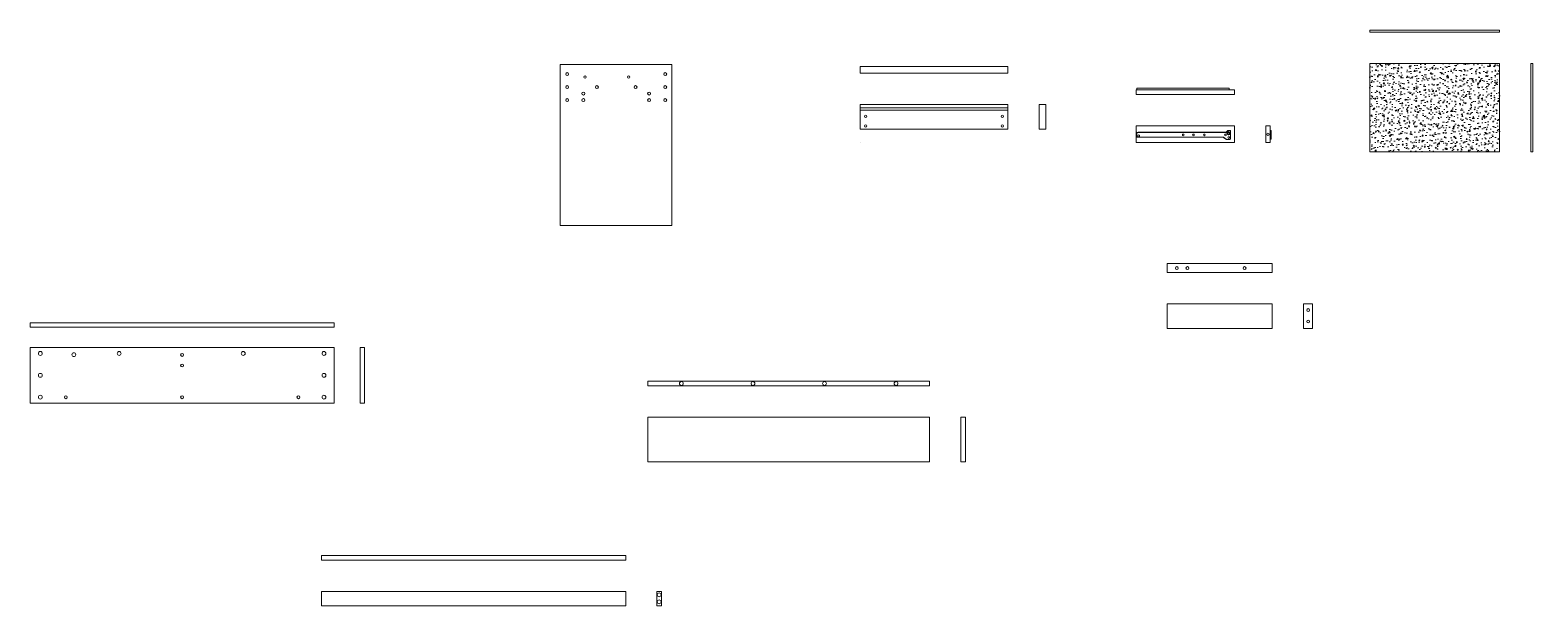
# Model space of a CAD drawing. Header units: millimetres. Extents: x -1085 to 10527, y 119 to 3003.
# Drawn here: x 7932 to 8605, y 2629 to 2887 of the extents above; entities that cross this region are included whole.
import ezdxf

# ---------------------------------------------------------------- set-up
doc = ezdxf.new("R2010")
doc.units = ezdxf.units.MM
for name, color, linetype, lineweight in [('A-FURN-SEC', 15, 'Continuous', 9), ('A-LINE-GRPH', 15, 'Continuous', 13), ('LINEE DI SEZIONE', 4, 'Continuous', 15)]:
    doc.layers.add(name, color=color, linetype=linetype, lineweight=lineweight)

msp = doc.modelspace()

# ---------------------------------------------------------------- hatches: boundary and pattern name
at = {"layer": 'LINEE DI SEZIONE', "transparency": 33554579}
h = msp.add_hatch(dxfattribs=at)
h.set_pattern_fill('AR-CONC', color=256, scale=0.027)
h.set_pattern_definition([(50, (5478.0892, 1915.8187), (4.918986, -0.4303553), [0.51435, -5.65785]), (355, (5478.089, 1915.8187), (-0.951572, 5.158535), [0.41148, -4.526296]), (100.45144, (5478.499, 1915.783), (3.967414, 4.728179), [0.43713, -4.8084366]), (46.1842, (5478.089, 1917.19), (7.319134, -1.135143), [0.771525, -8.486775]), (96.63556, (5478.699, 1917.096), (6.409912, 6.680505), [0.655696, -7.212661]), (351.18415, (5478.089, 1917.19), (6.409912, 6.680505), [0.617219, -6.789413]), (21, (5478.775, 1916.8474), (4.0935886, -2.7611604), [0.51435, -5.65785]), (326, (5478.775, 1916.8474), (1.668655, 4.973075), [0.41148, -4.52628]), (71.45144, (5479.116, 1916.6173), (5.762243, 2.211915), [0.43713, -4.808428]), (37.5, (5478.0892, 1915.8187), (0.0833923, 2.28298605), [0, -4.471416, 0, -4.59486, 0, -4.543425]), (7.5, (5478.0892, 1915.8187), (1.8041309, 2.7048755), [0, -2.619756, 0, -4.368546, 0, -1.731645]), (327.5, (5476.5599, 1915.8187), (3.6609461, -0.1546761), [0, -1.7145, 0, -5.34924, 0, -7.09803]), (317.5, (5475.874, 1915.8187), (3.999488, 0.6865153), [0, -2.22885, 0, -3.552444, 0, -5.04063])])
h.paths.add_polyline_path([(8531.67, 2871.5), (8531.67, 2832), (8589.7, 2832), (8589.7, 2871.5)])

# ---------------------------------------------------------------- linework, layer by layer
at = {"layer": 'A-FURN-SEC'}
for p, q in [((8531.67, 2885.5), (8531.67, 2886.5)), ((8531.67, 2886.5), (8589.67, 2886.5)), ((8589.67, 2885.5), (8531.67, 2885.5)), ((8589.67, 2886.5), (8589.67, 2885.5)), ((8169.54, 2871.04), (8169.54, 2799.04)), ((8169.54, 2871.04), (8219.54, 2871.04)), ((8219.54, 2799.04), (8219.54, 2871.04)), ((8531.67, 2871.5), (8531.67, 2832)), ((8589.67, 2871.5), (8531.67, 2871.5)), ((8589.67, 2832), (8589.67, 2871.5)), ((8603.67, 2832), (8603.67, 2871.5)), ((8603.67, 2871.5), (8604.67, 2871.5)), ((8604.67, 2871.5), (8604.67, 2832)), ((8303.74, 2870.23), (8369.74, 2870.23)), ((8303.74, 2870.23), (8303.74, 2867.23)), ((8303.74, 2867.23), (8369.74, 2867.23)), ((8369.74, 2870.23), (8369.74, 2867.23)), ((8427.13, 2857.73), (8427.13, 2859.73)), ((8427.13, 2859.73), (8471.13, 2859.73)), ((8471.13, 2857.73), (8427.13, 2857.73)), ((8471.13, 2859.73), (8471.13, 2857.73)), ((8303.74, 2853.23), (8369.74, 2853.23)), ((8303.74, 2842.23), (8303.74, 2853.23)), ((8303.74, 2851.73), (8369.74, 2851.73)), ((8369.74, 2853.23), (8369.74, 2842.23)), ((8383.74, 2853.23), (8383.74, 2842.23)), ((8386.74, 2853.23), (8383.74, 2853.23)), ((8386.74, 2842.23), (8386.74, 2853.23)), ((8485.13, 2836.23), (8485.13, 2843.73)), ((8487.13, 2843.73), (8487.13, 2836.23)), ((8487.13, 2836.23), (8485.13, 2836.23)), ((8531.67, 2832), (8589.67, 2832)), ((8604.67, 2832), (8603.67, 2832)), ((8169.54, 2799.04), (8219.54, 2799.04)), ((8488.04, 2782.07), (8441.04, 2782.07)), ((8441.04, 2782.07), (8441.04, 2778.07)), ((8441.04, 2778.07), (8488.04, 2778.07)), ((8488.04, 2778.07), (8488.04, 2782.07)), ((8488.04, 2764.07), (8441.04, 2764.07)), ((8441.04, 2764.07), (8441.04, 2753.07)), ((8488.04, 2753.07), (8488.04, 2764.07)), ((8502.04, 2764.07), (8502.04, 2753.07)), ((8506.04, 2764.07), (8502.04, 2764.07)), ((8506.04, 2753.07), (8506.04, 2764.07)), ((8068.44, 2755.61), (7932.44, 2755.61)), ((7932.44, 2755.61), (7932.44, 2753.61)), ((7932.44, 2753.61), (8068.44, 2753.61)), ((8068.44, 2753.61), (8068.44, 2755.61)), ((8441.04, 2753.07), (8488.04, 2753.07)), ((8502.04, 2753.07), (8506.04, 2753.07)), ((7932.44, 2719.61), (7932.44, 2744.61)), ((7932.44, 2744.61), (8068.44, 2744.61)), ((8068.44, 2744.61), (8068.44, 2719.61)), ((8080.1, 2744.61), (8082.1, 2744.61)), ((8080.1, 2719.61), (8080.1, 2744.61)), ((8082.1, 2744.61), (8082.1, 2719.61)), ((8334.78, 2729.43), (8208.78, 2729.43)), ((8208.78, 2729.43), (8208.78, 2727.43)), ((8334.78, 2727.43), (8334.78, 2729.43)), ((8208.78, 2727.43), (8334.78, 2727.43)), ((7932.44, 2719.61), (8068.44, 2719.61)), ((8082.1, 2719.61), (8080.1, 2719.61)), ((8208.78, 2713.43), (8208.78, 2693.43)), ((8208.78, 2713.43), (8334.78, 2713.43)), ((8334.78, 2693.43), (8334.78, 2713.43)), ((8348.78, 2693.43), (8348.78, 2713.43)), ((8348.78, 2713.43), (8350.78, 2713.43)), ((8350.78, 2713.43), (8350.78, 2693.43)), ((8208.78, 2693.43), (8334.78, 2693.43)), ((8350.78, 2693.43), (8348.78, 2693.43)), ((8198.85, 2651.49), (8062.85, 2651.49)), ((8062.85, 2651.49), (8062.85, 2649.49)), ((8062.85, 2649.49), (8198.85, 2649.49)), ((8198.85, 2649.49), (8198.85, 2651.49)), ((8062.85, 2635.49), (8062.85, 2628.99)), ((8198.85, 2635.49), (8062.85, 2635.49)), ((8198.85, 2628.99), (8198.85, 2635.49)), ((8214.85, 2635.49), (8212.85, 2635.49)), ((8212.85, 2635.49), (8212.85, 2628.99)), ((8214.85, 2628.99), (8214.85, 2635.49)), ((8062.85, 2628.99), (8198.85, 2628.99)), ((8212.85, 2628.99), (8214.85, 2628.99))]:
    msp.add_line(p, q, dxfattribs=at)
msp.add_lwpolyline([(8369.74, 2850.73), (8303.74, 2850.73)], dxfattribs=at)
for centre, radius in [((8172.69, 2866.84), 0.648), ((8180.68, 2865.5), 0.574), ((8200.18, 2865.5), 0.574), ((8216.55, 2866.84), 0.648), ((8172.69, 2861.01), 0.648), ((8179.92, 2858.08), 0.648), ((8185.98, 2861.01), 0.648), ((8203.27, 2861.01), 0.648), ((8209.33, 2858.08), 0.648), ((8216.55, 2861.01), 0.648), ((8172.69, 2855.18), 0.648), ((8179.92, 2855.18), 0.648), ((8209.33, 2855.18), 0.648), ((8216.55, 2855.18), 0.648), ((8306.14, 2847.93), 0.515), ((8306.14, 2843.64), 0.515), ((8367.33, 2847.93), 0.515), ((8367.33, 2843.64), 0.515), ((8486.13, 2839.93), 0.515), ((8445.4, 2780.07), 0.648), ((8450.09, 2780.07), 0.648), ((8475.7, 2780.07), 0.648), ((8504.14, 2761.3), 0.648), ((8504.14, 2756.18), 0.648), ((7937.03, 2741.9), 0.861), ((7972.27, 2741.9), 0.861), ((8027.79, 2741.9), 0.861), ((8063.89, 2741.9), 0.861), ((7952.02, 2741.35), 0.861), ((8000.44, 2741.25), 0.648), ((8000.44, 2736.49), 0.648), ((7937.03, 2732.11), 0.861), ((8063.89, 2732.11), 0.861), ((8223.78, 2728.43), 0.861), ((8255.78, 2728.43), 0.861), ((8287.78, 2728.43), 0.861), ((8319.78, 2728.43), 0.861), ((7937.03, 2722.32), 0.861), ((7948.42, 2722.32), 0.648), ((8000.44, 2722.32), 0.648), ((8052.45, 2722.32), 0.648), ((8063.89, 2722.32), 0.861), ((8213.85, 2633.94), 0.861), ((8213.85, 2630.81), 0.861)]:
    msp.add_circle(centre, radius, dxfattribs=at)
at = {"layer": 'A-LINE-GRPH'}
for p, q in [((8427.56, 2860.06), (8427.56, 2860.56)), ((8427.56, 2860.56), (8468.72, 2860.56)), ((8427.56, 2859.76), (8427.56, 2860.06)), ((8427.56, 2859.73), (8427.56, 2859.76)), ((8468.72, 2860.56), (8468.72, 2859.73)), ((8427.13, 2836.23), (8427.13, 2843.73)), ((8427.13, 2843.73), (8471.13, 2843.73)), ((8471.13, 2843.73), (8471.13, 2836.23)), ((8485.13, 2843.73), (8487.13, 2843.73)), ((8303.74, 2842.23), (8369.74, 2842.23)), ((8383.74, 2842.23), (8386.74, 2842.23)), ((8427.56, 2840.8), (8427.56, 2838.55)), ((8428.15, 2840.76), (8428.21, 2840.8)), ((8428.15, 2838.58), (8428.21, 2838.55)), ((8467.22, 2840.8), (8428.21, 2840.8)), ((8428.21, 2838.55), (8466.05, 2838.55)), ((8428.22, 2838.68), (8466.07, 2838.68)), ((8428.3, 2840.67), (8467.21, 2840.67)), ((8467.3, 2837.7), (8466.25, 2838.48)), ((8466.28, 2838.61), (8467.41, 2837.71)), ((8468.16, 2841.56), (8467.45, 2840.89)), ((8467.46, 2840.78), (8468.16, 2841.56)), ((8467.5, 2837.64), (8467.62, 2837.64)), ((8469.11, 2837.64), (8467.62, 2837.64)), ((8469.11, 2841.65), (8468.39, 2841.65)), ((8469.45, 2841.32), (8469.45, 2837.97)), ((8487.13, 2841.61), (8487.63, 2841.61)), ((8487.13, 2840.85), (8487.63, 2840.85)), ((8487.63, 2838.59), (8487.13, 2838.59)), ((8487.63, 2837.68), (8487.13, 2837.68)), ((8487.63, 2841.61), (8487.63, 2837.68)), ((8487.63, 2840.85), (8487.63, 2838.59)), ((8303.74, 2836.23), (8303.74, 2836.23)), ((8427.13, 2836.23), (8471.13, 2836.23))]:
    msp.add_line(p, q, dxfattribs=at)
for centre, radius in [((8428.35, 2839.21), 0.383), ((8448.23, 2839.63), 0.383), ((8452.81, 2839.63), 0.383), ((8457.69, 2839.63), 0.383), ((8467.13, 2839.63), 0.383), ((8468.53, 2840.37), 0.741), ((8468.53, 2840.37), 0.655), ((8468.53, 2840.37), 0.459), ((8468.53, 2840.37), 0.383), ((8468.61, 2838.43), 0.383)]:
    msp.add_circle(centre, radius, dxfattribs=at)
for centre, radius, start, end in [((8427.88, 2841.28), 0.575, 235.44064, 297.33208), ((8427.88, 2841.14), 0.575, 235.44064, 297.33208), ((8427.88, 2838.17), 0.575, 68.33684, 124.55936), ((8427.88, 2838.07), 0.575, 62.66792, 124.55936), ((8428.22, 2839.01), 0.334, 248.33684, 270), ((8428.3, 2840.33), 0.334, 90, 117.33208), ((8466.05, 2838.21), 0.334, 53.46751, 90), ((8466.07, 2838.35), 0.334, 51.45436, 90), ((8467.21, 2841), 0.334, 270, 318.23781), ((8467.22, 2841.14), 0.334, 270, 313.52361), ((8467.5, 2837.97), 0.334, 233.46751, 270), ((8467.62, 2837.97), 0.334, 231.45436, 270), ((8468.39, 2841.32), 0.334, 90, 133.52361), ((8469.11, 2841.32), 0.334, 0, 90), ((8469.11, 2837.97), 0.334, 270, 0)]:
    msp.add_arc(centre, radius, start, end, dxfattribs=at)

doc.saveas('drawing.dxf')
